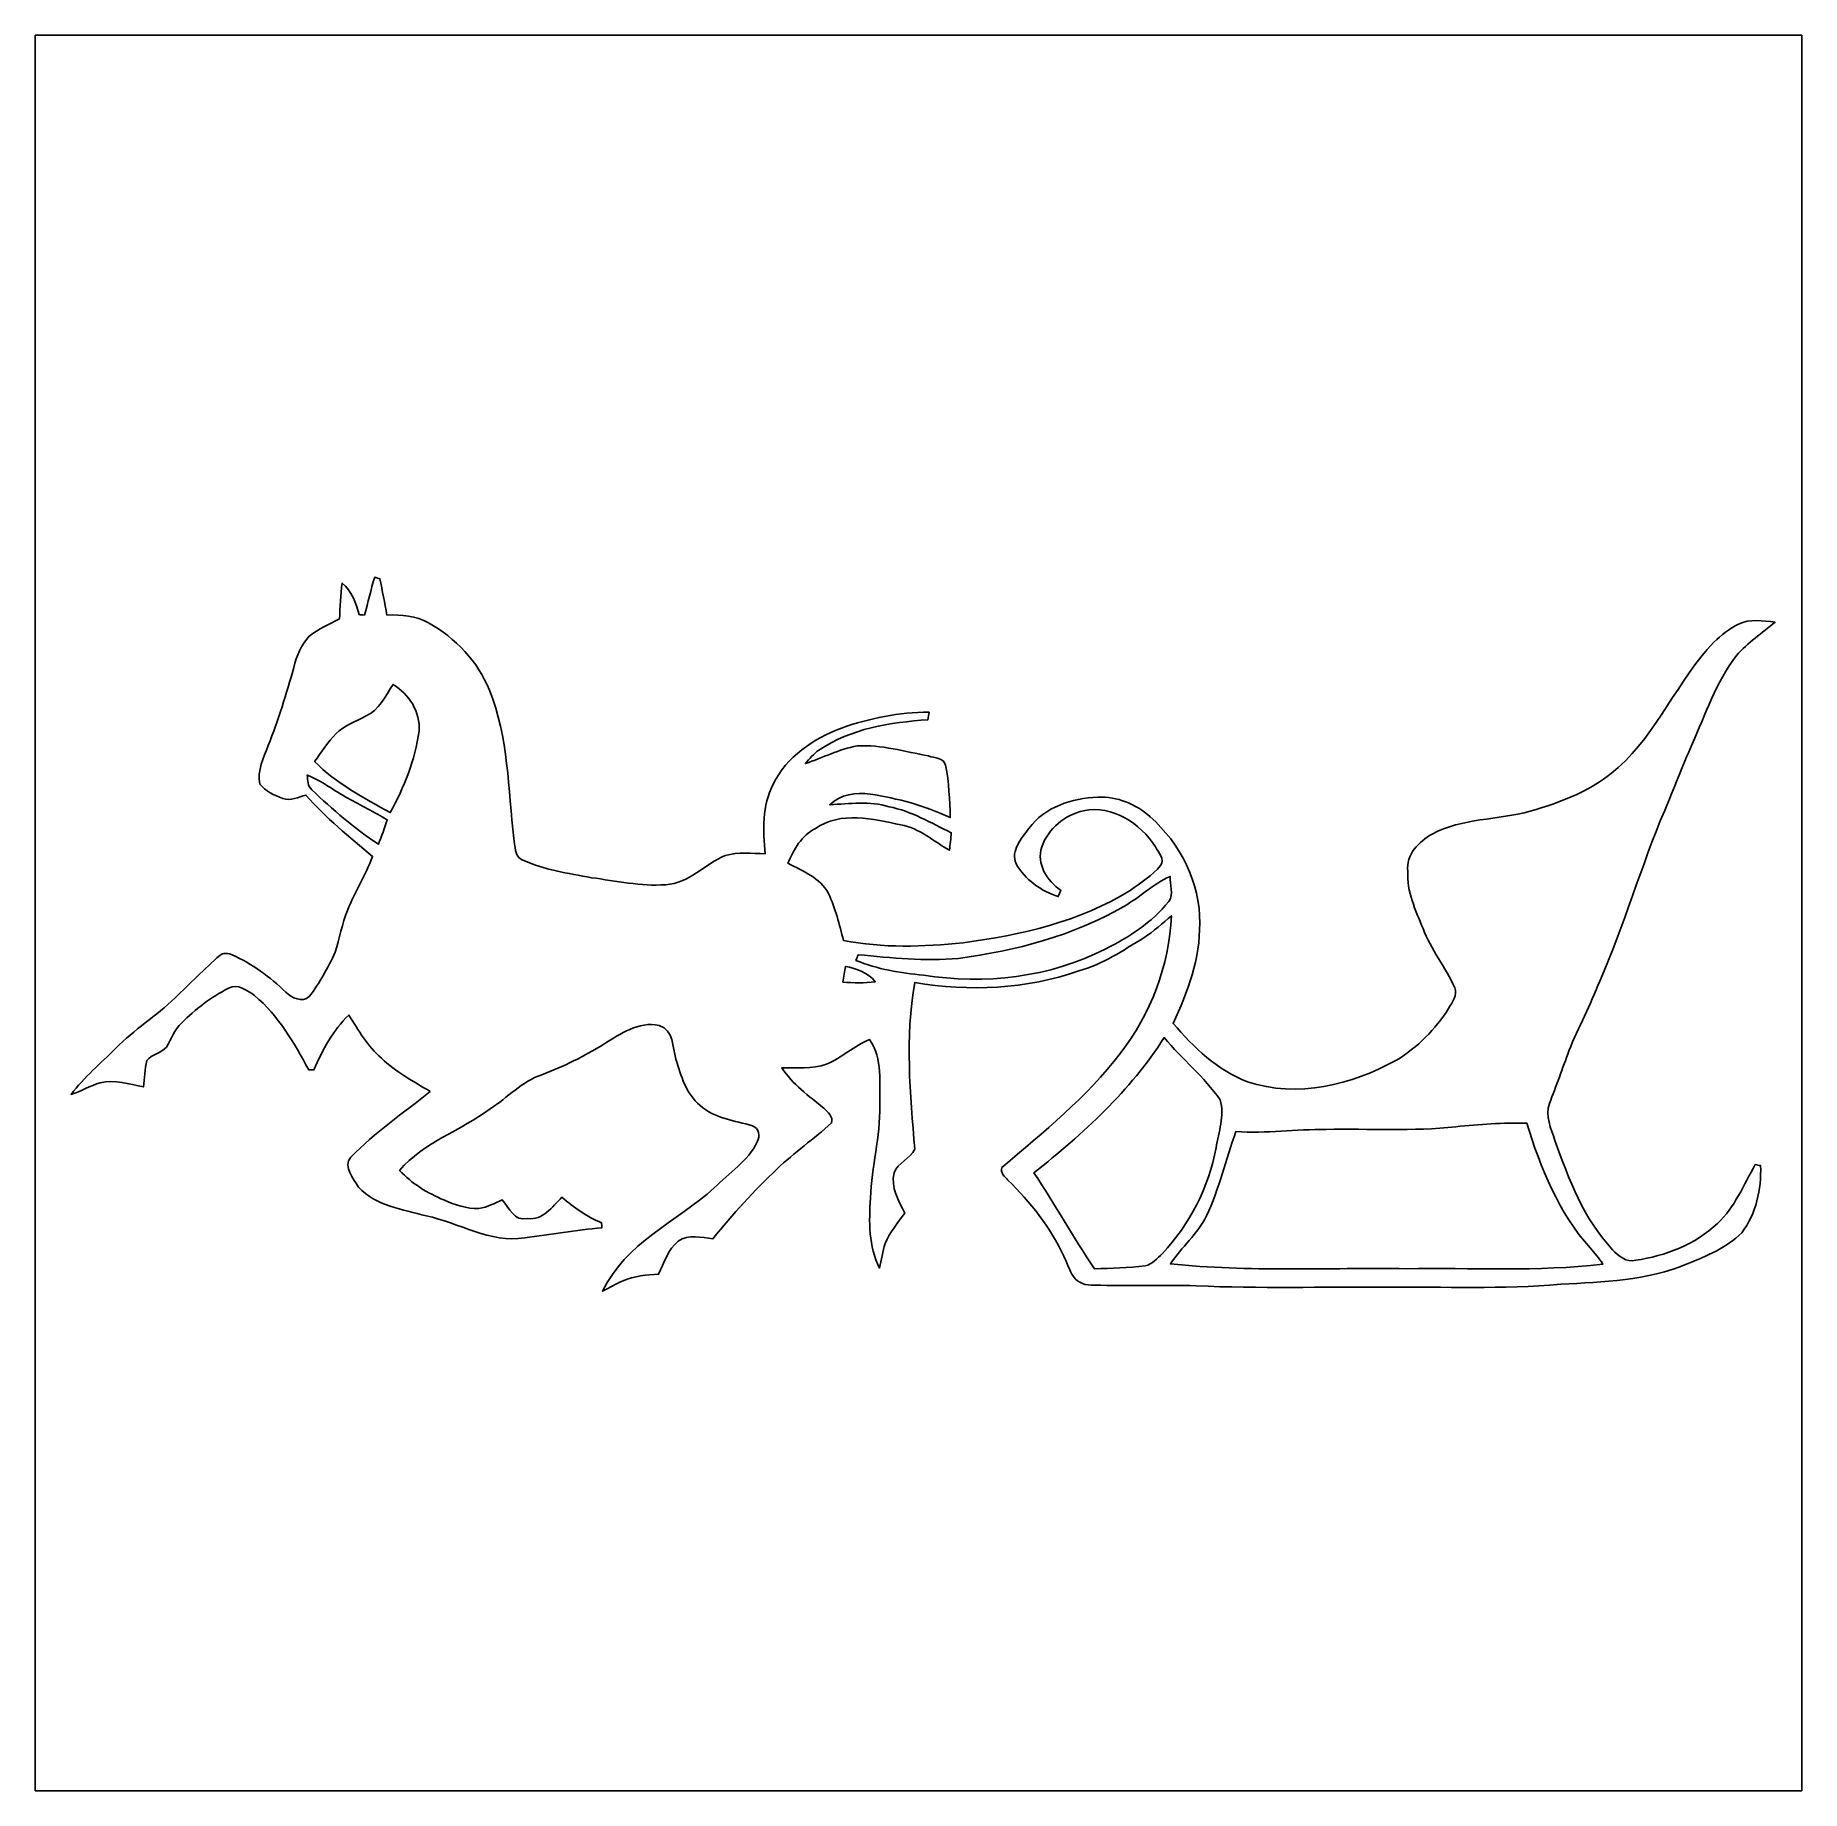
# Model space of a CAD drawing. Header units: centimetres. Extents: x -16.8 to 16.8, y -16.7 to 16.7.
import ezdxf

# ---------------------------------------------------------------- set-up
doc = ezdxf.new("R2010")
doc.units = ezdxf.units.CM
doc.header["$MEASUREMENT"] = 0
doc.layers.add('Layer 1', color=7, linetype='Continuous')

msp = doc.modelspace()

# ---------------------------------------------------------------- linework, layer by layer
at = {"layer": 'Layer 1', "color": 7}
for points, knots in [([(-16.77458, 16.66875), (-16.77458, 16.66875), (16.77458, 16.66875), (16.77458, 16.66875), (16.77458, 16.66875), (16.77458, 16.66875), (16.77458, -16.66875), (16.77458, -16.66875), (16.77458, -16.66875), (16.77458, -16.66875), (-16.77458, -16.66875), (-16.77458, -16.66875), (-16.77458, -16.66875), (-16.77458, -16.66875), (-16.77458, 16.66875), (-16.77458, 16.66875), (-16.77458, 16.66875), (-16.77458, 16.66875), (-16.77458, 16.66875), (-16.77458, 16.66875)], [0, 0, 0, 0, 0.16666667, 0.16666667, 0.16666667, 0.16666667, 0.33333333, 0.33333333, 0.33333333, 0.33333333, 0.5, 0.5, 0.5, 0.5, 0.66666667, 0.66666667, 0.66666667, 0.66666667, 1, 1, 1, 1]), ([(-10.32651, 6.37575), (-10.4073, 6.14116), (-10.44963, 5.89562), (-10.52371, 5.65856), (-10.52371, 5.65856), (-10.54911, 5.66103), (-10.60027, 5.66561), (-10.62602, 5.66773), (-10.62602, 5.66773), (-10.68987, 5.88469), (-10.76043, 6.11893), (-10.94599, 6.26498), (-10.94599, 6.26498), (-10.97915, 6.03991), (-10.98515, 5.81201), (-10.99785, 5.58483), (-10.99785, 5.58483), (-11.19223, 5.48217), (-11.39896, 5.39574), (-11.57041, 5.25498), (-11.57041, 5.25498), (-11.72139, 5.09094), (-11.81523, 4.88033), (-11.86498, 4.66443), (-11.86498, 4.66443), (-12.00503, 4.16313), (-12.15849, 3.66536), (-12.35181, 3.18206), (-12.35181, 3.18206), (-12.43542, 2.94887), (-12.56489, 2.70404), (-12.51021, 2.44863), (-12.51021, 2.44863), (-12.40402, 2.31704), (-12.23469, 2.23414), (-12.07558, 2.17593), (-12.07558, 2.17593), (-11.92636, 2.12125), (-11.77713, 2.20028), (-11.63461, 2.23802), (-11.63461, 2.23802), (-11.25926, 1.80269), (-10.80488, 1.4478), (-10.37026, 1.07456), (-10.37026, 1.07456), (-10.49867, 0.71967), (-10.70716, 0.40111), (-10.84509, 0.05045), (-10.84509, 0.05045), (-10.94916, -0.20638), (-10.99326, -0.48189), (-11.07828, -0.74471), (-11.07828, -0.74471), (-11.21692, -1.03928), (-11.37603, -1.3268), (-11.57146, -1.58821), (-11.57146, -1.58821), (-11.69952, -1.71309), (-11.90837, -1.60902), (-12.01596, -1.50354), (-12.01596, -1.50354), (-12.31971, -1.22026), (-12.65343, -0.96097), (-13.03655, -0.79446), (-13.03655, -0.79446), (-13.11063, -0.76835), (-13.21047, -0.74189), (-13.26974, -0.8061), (-13.26974, -0.8061), (-13.56431, -1.06327), (-13.83877, -1.34267), (-14.12099, -1.6129), (-14.12099, -1.6129), (-14.47412, -1.95756), (-14.89922, -2.21756), (-15.2467, -2.56857), (-15.2467, -2.56857), (-15.5321, -2.85785), (-15.85207, -3.11714), (-16.09619, -3.44417), (-16.09619, -3.44417), (-15.90569, -3.38631), (-15.73389, -3.28224), (-15.54445, -3.22333), (-15.54445, -3.22333), (-15.26822, -3.15419), (-14.9927, -3.25261), (-14.72248, -3.30412), (-14.72248, -3.30412), (-14.69849, -3.13796), (-14.69743, -2.96616), (-14.65404, -2.80423), (-14.65404, -2.80423), (-14.56796, -2.67723), (-14.38134, -2.66453), (-14.28433, -2.54882), (-14.28433, -2.54882), (-14.18766, -2.39642), (-14.13475, -2.21474), (-13.99752, -2.09021), (-13.99752, -2.09021), (-13.73329, -1.83021), (-13.43907, -1.59385), (-13.10534, -1.4291), (-13.10534, -1.4291), (-12.92825, -1.32962), (-12.75186, -1.47532), (-12.61039, -1.56774), (-12.61039, -1.56774), (-12.15602, -1.94381), (-11.86603, -2.46944), (-11.58064, -2.97568), (-11.58064, -2.97568), (-11.55665, -2.97709), (-11.50832, -2.97991), (-11.48398, -2.98133), (-11.48398, -2.98133), (-11.32417, -2.59891), (-11.11744, -2.23097), (-10.81969, -1.93746), (-10.81969, -1.93746), (-10.6366, -2.22673), (-10.46374, -2.53048), (-10.20198, -2.75837), (-10.20198, -2.75837), (-9.92999, -3.01907), (-9.59414, -3.19476), (-9.27523, -3.38984), (-9.27523, -3.38984), (-9.78041, -3.80083), (-10.33074, -4.16137), (-10.77948, -4.63797), (-10.77948, -4.63797), (-10.94246, -4.81859), (-10.72233, -5.05037), (-10.63872, -5.207), (-10.63872, -5.207), (-10.30746, -5.56613), (-9.79699, -5.62963), (-9.35073, -5.75204), (-9.35073, -5.75204), (-8.72384, -5.88222), (-8.14105, -6.27486), (-7.47748, -6.16973), (-7.47748, -6.16973), (-6.98923, -6.10976), (-6.50487, -6.02086), (-6.01451, -5.97747), (-6.01451, -5.97747), (-6.01592, -5.95383), (-6.01945, -5.90726), (-6.02086, -5.88398), (-6.02086, -5.88398), (-6.29885, -5.76933), (-6.54403, -5.59294), (-6.77228, -5.39997), (-6.77228, -5.39997), (-6.95819, -5.57812), (-7.13105, -5.842), (-7.42633, -5.80249), (-7.42633, -5.80249), (-7.67715, -5.86105), (-7.77346, -5.59752), (-7.90469, -5.44795), (-7.90469, -5.44795), (-8.04898, -5.51074), (-8.19079, -5.59047), (-8.34884, -5.61164), (-8.34884, -5.61164), (-8.58273, -5.62575), (-8.80322, -5.53826), (-9.01453, -5.45042), (-9.01453, -5.45042), (-9.32921, -5.3213), (-9.62201, -5.1368), (-9.85626, -4.88809), (-9.85626, -4.88809), (-9.39483, -4.35222), (-8.69209, -4.13138), (-8.1347, -3.71757), (-8.1347, -3.71757), (-7.8038, -3.50943), (-7.53498, -3.19617), (-7.15539, -3.07269), (-7.15539, -3.07269), (-6.74441, -2.91818), (-6.35, -2.72203), (-5.97782, -2.4892), (-5.97782, -2.4892), (-5.6575, -2.29835), (-5.32518, -2.05281), (-4.92548, -2.13395), (-4.92548, -2.13395), (-4.6415, -2.23379), (-4.67819, -2.54141), (-4.60869, -2.77319), (-4.60869, -2.77319), (-4.51097, -3.09069), (-4.41607, -3.43288), (-4.14726, -3.65337), (-4.14726, -3.65337), (-3.87668, -3.90701), (-3.49074, -3.93982), (-3.15172, -4.04248), (-3.15172, -4.04248), (-3.03283, -4.0894), (-2.99967, -4.23933), (-3.06141, -4.34516), (-3.06141, -4.34516), (-3.24062, -4.7117), (-3.6001, -4.93889), (-3.87985, -5.22252), (-3.87985, -5.22252), (-4.59564, -5.85435), (-5.57354, -6.27556), (-5.99899, -7.18361), (-5.99899, -7.18361), (-5.86881, -7.11976), (-5.74428, -7.04462), (-5.61199, -6.985), (-5.61199, -6.985), (-5.40068, -6.8894), (-5.16467, -6.87529), (-4.93571, -6.86117), (-4.93571, -6.86117), (-4.83023, -6.64563), (-4.75862, -6.38598), (-4.56283, -6.23217), (-4.56283, -6.23217), (-4.36845, -6.09212), (-4.1208, -6.16409), (-3.90454, -6.18772), (-3.90454, -6.18772), (-3.52884, -5.71959), (-3.12561, -5.27297), (-2.68781, -4.86198), (-2.68781, -4.86198), (-2.35797, -4.55154), (-1.98684, -4.28943), (-1.65029, -3.98639), (-1.65029, -3.98639), (-1.61713, -3.86891), (-1.72191, -3.77578), (-1.79987, -3.70523), (-1.79987, -3.70523), (-2.08774, -3.47521), (-2.3876, -3.25049), (-2.59891, -2.94322), (-2.59891, -2.94322), (-2.31493, -2.93229), (-2.02142, -2.96228), (-1.7466, -2.87408), (-1.7466, -2.87408), (-1.46085, -2.74285), (-1.22096, -2.52942), (-0.9331, -2.40136), (-0.9331, -2.40136), (-0.67204, -2.77213), (-0.74965, -3.23356), (-0.73484, -3.65584), (-0.73484, -3.65584), (-0.72108, -4.24815), (-0.89323, -4.82318), (-0.91158, -5.41338), (-0.91158, -5.41338), (-0.94262, -5.85999), (-0.94827, -6.33201), (-0.74366, -6.74264), (-0.74366, -6.74264), (-0.69921, -6.58883), (-0.68439, -6.42761), (-0.63218, -6.27627), (-0.63218, -6.27627), (-0.54363, -6.06249), (-0.39582, -5.88257), (-0.26, -5.69807), (-0.26, -5.69807), (-0.38276, -5.46276), (-0.52952, -5.21441), (-0.46249, -4.93571), (-0.46249, -4.93571), (-0.39158, -4.74028), (-0.1651, -4.66478), (-0.06879, -4.48733), (-0.06879, -4.48733), (-0.16087, -3.43676), (-0.25647, -2.36749), (-0.07197, -1.32045), (-0.07197, -1.32045), (0.9652, -1.49613), (2.04717, -1.44886), (3.04447, -1.0982), (3.04447, -1.0982), (3.49885, -0.97931), (3.88585, -0.70873), (4.28202, -0.46955), (4.28202, -0.46955), (4.47357, -0.35278), (4.63021, -0.18979), (4.80519, -0.0508), (4.80519, -0.0508), (4.75862, -0.99624), (4.41325, -1.92017), (3.83152, -2.66629), (3.83152, -2.66629), (3.19828, -3.50238), (2.37278, -4.15607), (1.58327, -4.83447), (1.58327, -4.83447), (1.53952, -4.93324), (1.645, -5.00768), (1.69862, -5.07365), (1.69862, -5.07365), (2.1269, -5.49204), (2.50437, -5.96971), (2.75837, -6.51475), (2.75837, -6.51475), (2.82011, -6.64316), (2.86314, -6.78286), (2.94252, -6.90245), (2.94252, -6.90245), (3.02577, -7.0291), (3.18805, -7.07708), (3.33375, -7.06684), (3.33375, -7.06684), (3.98004, -7.0926), (4.62774, -7.05697), (5.27438, -7.0806), (5.27438, -7.0806), (6.47277, -7.13493), (7.67292, -7.09789), (8.87236, -7.10847), (8.87236, -7.10847), (9.98149, -7.09648), (11.09345, -7.14798), (12.19976, -7.05062), (12.19976, -7.05062), (13.00797, -7.00828), (13.84229, -6.97936), (14.60112, -6.66574), (14.60112, -6.66574), (14.9666, -6.51228), (15.34971, -6.36058), (15.63582, -6.07589), (15.63582, -6.07589), (15.91098, -5.715), (16.01117, -5.24439), (15.99459, -4.79707), (15.99459, -4.79707), (15.96884, -4.79213), (15.91733, -4.7819), (15.89158, -4.77696), (15.89158, -4.77696), (15.67568, -5.1629), (15.50352, -5.58694), (15.17544, -5.89633), (15.17544, -5.89633), (14.75458, -6.29638), (14.18907, -6.51157), (13.62216, -6.59624), (13.62216, -6.59624), (13.43977, -6.64281), (13.29761, -6.51334), (13.18331, -6.39551), (13.18331, -6.39551), (12.63403, -5.81519), (12.35357, -5.05636), (12.08687, -4.31941), (12.08687, -4.31941), (12.01843, -4.09575), (11.89214, -3.85798), (11.98633, -3.6195), (11.98633, -3.6195), (12.10733, -3.28471), (12.23786, -2.9531), (12.35181, -2.61549), (12.35181, -2.61549), (12.54054, -2.17241), (12.75927, -1.74237), (12.93777, -1.29469), (12.93777, -1.29469), (13.40379, -0.23495), (13.72306, 0.88159), (14.17249, 1.94804), (14.17249, 1.94804), (14.34606, 2.36361), (14.50728, 2.78448), (14.69037, 3.19617), (14.69037, 3.19617), (14.94543, 3.77261), (15.14722, 4.38432), (15.53739, 4.88809), (15.53739, 4.88809), (15.74482, 5.13786), (16.02211, 5.3153), (16.26976, 5.52132), (16.26976, 5.52132), (16.04081, 5.55449), (15.78998, 5.58729), (15.57443, 5.48746), (15.57443, 5.48746), (15.40439, 5.39327), (15.24282, 5.28179), (15.10877, 5.14068), (15.10877, 5.14068), (14.41097, 4.41925), (14.04549, 3.43253), (13.28949, 2.76154), (13.28949, 2.76154), (12.81924, 2.33856), (12.21846, 2.10361), (11.61838, 1.93428), (11.61838, 1.93428), (11.00279, 1.75966), (10.32898, 1.80693), (9.75325, 1.49966), (9.75325, 1.49966), (9.50489, 1.35608), (9.2516, 1.10878), (9.29358, 0.79375), (9.29358, 0.79375), (9.27206, 0.40816), (9.43998, 0.05292), (9.58321, -0.29422), (9.58321, -0.29422), (9.73173, -0.69603), (10.01042, -1.03082), (10.18611, -1.41958), (10.18611, -1.41958), (10.24643, -1.56104), (10.12896, -1.69686), (10.06969, -1.81504), (10.06969, -1.81504), (9.81675, -2.20698), (9.47843, -2.5527), (9.07803, -2.79435), (9.07803, -2.79435), (8.23031, -3.26743), (7.19596, -3.51649), (6.24875, -3.20569), (6.24875, -3.20569), (5.67725, -2.98909), (5.22534, -2.55411), (4.83623, -2.0955), (4.83623, -2.0955), (5.11775, -1.50001), (5.34811, -0.86043), (5.34176, -0.19368), (5.34176, -0.19368), (5.3527, 0.57644), (4.97099, 1.32151), (4.40055, 1.82563), (4.40055, 1.82563), (4.13103, 2.06728), (3.77155, 2.21897), (3.40607, 2.19816), (3.40607, 2.19816), (2.91641, 2.18687), (2.4003, 2.01154), (2.09691, 1.60726), (2.09691, 1.60726), (1.96215, 1.41781), (1.74413, 1.18816), (1.85314, 0.93557), (1.85314, 0.93557), (2.02318, 0.62971), (2.32728, 0.41945), (2.65501, 0.3108), (2.65501, 0.3108), (2.67088, 0.35207), (2.68676, 0.39335), (2.70298, 0.43427), (2.70298, 0.43427), (2.43769, 0.60713), (2.23732, 0.93274), (2.34103, 1.25659), (2.34103, 1.25659), (2.46239, 1.60091), (2.77989, 1.86408), (3.13443, 1.94204), (3.13443, 1.94204), (3.68688, 2.05281), (4.21605, 1.70674), (4.50039, 1.25413), (4.50039, 1.25413), (4.54942, 1.15676), (4.69441, 1.01882), (4.59952, 0.90382), (4.59952, 0.90382), (4.44253, 0.70626), (4.21852, 0.57432), (4.01779, 0.42686), (4.01779, 0.42686), (3.06493, -0.16651), (1.94486, -0.41663), (0.84561, -0.56586), (0.84561, -0.56586), (0.09208, -0.64417), (-0.67839, -0.66816), (-1.42452, -0.52105), (-1.42452, -0.52105), (-1.50319, -0.21908), (-1.57621, 0.08819), (-1.71168, 0.37042), (-1.71168, 0.37042), (-1.86373, 0.67028), (-2.19851, 0.79375), (-2.47897, 0.94509), (-2.47897, 0.94509), (-2.37314, 1.21038), (-2.21897, 1.46826), (-1.95756, 1.60479), (-1.95756, 1.60479), (-1.4792, 1.93851), (-0.85901, 1.78788), (-0.33514, 1.67323), (-0.33514, 1.67323), (0.01693, 1.6129), (0.28469, 1.36102), (0.58737, 1.19204), (0.58737, 1.19204), (0.6029, 1.30175), (0.61207, 1.41393), (0.62336, 1.52329), (0.62336, 1.52329), (0.23918, 1.70956), (-0.13547, 1.93499), (-0.55915, 2.0193), (-0.55915, 2.0193), (-0.92569, 2.13043), (-1.31022, 2.07045), (-1.68557, 2.0574), (-1.68557, 2.0574), (-1.47955, 2.24755), (-1.1871, 2.30152), (-0.91581, 2.25566), (-0.91581, 2.25566), (-0.39158, 2.18264), (0.12241, 2.03341), (0.60396, 1.81328), (0.60396, 1.81328), (0.58879, 2.14524), (0.58279, 2.48073), (0.51223, 2.80635), (0.51223, 2.80635), (0.48401, 2.95063), (0.30092, 2.94181), (0.19191, 2.98203), (0.19191, 2.98203), (-0.25682, 3.06493), (-0.70591, 3.20005), (-1.16628, 3.17324), (-1.16628, 3.17324), (-1.50813, 3.11185), (-1.81928, 2.94887), (-2.14665, 2.8388), (-2.14665, 2.8388), (-2.07186, 2.93229), (-1.99355, 3.02577), (-1.89089, 3.08998), (-1.89089, 3.08998), (-1.28658, 3.50661), (-0.53658, 3.61844), (0.17886, 3.67065), (0.17886, 3.67065), (0.18591, 3.71863), (0.19297, 3.76626), (0.20038, 3.81353), (0.20038, 3.81353), (-0.36724, 3.82129), (-0.93063, 3.69676), (-1.46473, 3.5119), (-1.46473, 3.5119), (-1.99461, 3.30694), (-2.5079, 2.97109), (-2.7619, 2.4444), (-2.7619, 2.4444), (-2.97356, 2.03729), (-2.9524, 1.56563), (-2.91253, 1.12289), (-2.91253, 1.12289), (-3.16442, 1.13136), (-3.42477, 1.16522), (-3.66995, 1.09008), (-3.66995, 1.09008), (-4.05977, 0.93063), (-4.35892, 0.56233), (-4.80201, 0.53657), (-4.80201, 0.53657), (-5.27614, 0.50341), (-5.74463, 0.61031), (-6.21277, 0.67028), (-6.21277, 0.67028), (-6.65551, 0.75953), (-7.11729, 0.81386), (-7.52863, 1.01247), (-7.52863, 1.01247), (-7.68526, 1.0728), (-7.6521, 1.28658), (-7.68914, 1.41358), (-7.68914, 1.41358), (-7.79357, 2.3562), (-7.78757, 3.33728), (-8.14987, 4.22981), (-8.14987, 4.22981), (-8.36366, 4.77873), (-8.79793, 5.22358), (-9.30557, 5.51215), (-9.30557, 5.51215), (-9.54617, 5.64727), (-9.82557, 5.66526), (-10.09509, 5.65961), (-10.09509, 5.65961), (-10.13778, 5.88927), (-10.18434, 6.11823), (-10.23056, 6.34718), (-10.23056, 6.34718), (-10.25454, 6.35423), (-10.30252, 6.3687), (-10.32651, 6.37575)], [0, 0, 0, 0, 0.00641026, 0.00641026, 0.00641026, 0.00641026, 0.01282051, 0.01282051, 0.01282051, 0.01282051, 0.01923077, 0.01923077, 0.01923077, 0.01923077, 0.02564103, 0.02564103, 0.02564103, 0.02564103, 0.03205128, 0.03205128, 0.03205128, 0.03205128, 0.03846154, 0.03846154, 0.03846154, 0.03846154, 0.04487179, 0.04487179, 0.04487179, 0.04487179, 0.05128205, 0.05128205, 0.05128205, 0.05128205, 0.05769231, 0.05769231, 0.05769231, 0.05769231, 0.06410256, 0.06410256, 0.06410256, 0.06410256, 0.07051282, 0.07051282, 0.07051282, 0.07051282, 0.07692308, 0.07692308, 0.07692308, 0.07692308, 0.08333333, 0.08333333, 0.08333333, 0.08333333, 0.08974359, 0.08974359, 0.08974359, 0.08974359, 0.09615385, 0.09615385, 0.09615385, 0.09615385, 0.1025641, 0.1025641, 0.1025641, 0.1025641, 0.10897436, 0.10897436, 0.10897436, 0.10897436, 0.11538462, 0.11538462, 0.11538462, 0.11538462, 0.12179487, 0.12179487, 0.12179487, 0.12179487, 0.12820513, 0.12820513, 0.12820513, 0.12820513, 0.13461538, 0.13461538, 0.13461538, 0.13461538, 0.14102564, 0.14102564, 0.14102564, 0.14102564, 0.1474359, 0.1474359, 0.1474359, 0.1474359, 0.15384615, 0.15384615, 0.15384615, 0.15384615, 0.16025641, 0.16025641, 0.16025641, 0.16025641, 0.16666667, 0.16666667, 0.16666667, 0.16666667, 0.17307692, 0.17307692, 0.17307692, 0.17307692, 0.17948718, 0.17948718, 0.17948718, 0.17948718, 0.18589744, 0.18589744, 0.18589744, 0.18589744, 0.19230769, 0.19230769, 0.19230769, 0.19230769, 0.19871795, 0.19871795, 0.19871795, 0.19871795, 0.20512821, 0.20512821, 0.20512821, 0.20512821, 0.21153846, 0.21153846, 0.21153846, 0.21153846, 0.21794872, 0.21794872, 0.21794872, 0.21794872, 0.22435897, 0.22435897, 0.22435897, 0.22435897, 0.23076923, 0.23076923, 0.23076923, 0.23076923, 0.23717949, 0.23717949, 0.23717949, 0.23717949, 0.24358974, 0.24358974, 0.24358974, 0.24358974, 0.25, 0.25, 0.25, 0.25, 0.25641026, 0.25641026, 0.25641026, 0.25641026, 0.26282051, 0.26282051, 0.26282051, 0.26282051, 0.26923077, 0.26923077, 0.26923077, 0.26923077, 0.27564103, 0.27564103, 0.27564103, 0.27564103, 0.28205128, 0.28205128, 0.28205128, 0.28205128, 0.28846154, 0.28846154, 0.28846154, 0.28846154, 0.29487179, 0.29487179, 0.29487179, 0.29487179, 0.30128205, 0.30128205, 0.30128205, 0.30128205, 0.30769231, 0.30769231, 0.30769231, 0.30769231, 0.31410256, 0.31410256, 0.31410256, 0.31410256, 0.32051282, 0.32051282, 0.32051282, 0.32051282, 0.32692308, 0.32692308, 0.32692308, 0.32692308, 0.33333333, 0.33333333, 0.33333333, 0.33333333, 0.33974359, 0.33974359, 0.33974359, 0.33974359, 0.34615385, 0.34615385, 0.34615385, 0.34615385, 0.3525641, 0.3525641, 0.3525641, 0.3525641, 0.35897436, 0.35897436, 0.35897436, 0.35897436, 0.36538462, 0.36538462, 0.36538462, 0.36538462, 0.37179487, 0.37179487, 0.37179487, 0.37179487, 0.37820513, 0.37820513, 0.37820513, 0.37820513, 0.38461538, 0.38461538, 0.38461538, 0.38461538, 0.39102564, 0.39102564, 0.39102564, 0.39102564, 0.3974359, 0.3974359, 0.3974359, 0.3974359, 0.40384615, 0.40384615, 0.40384615, 0.40384615, 0.41025641, 0.41025641, 0.41025641, 0.41025641, 0.41666667, 0.41666667, 0.41666667, 0.41666667, 0.42307692, 0.42307692, 0.42307692, 0.42307692, 0.42948718, 0.42948718, 0.42948718, 0.42948718, 0.43589744, 0.43589744, 0.43589744, 0.43589744, 0.44230769, 0.44230769, 0.44230769, 0.44230769, 0.44871795, 0.44871795, 0.44871795, 0.44871795, 0.45512821, 0.45512821, 0.45512821, 0.45512821, 0.46153846, 0.46153846, 0.46153846, 0.46153846, 0.46794872, 0.46794872, 0.46794872, 0.46794872, 0.47435897, 0.47435897, 0.47435897, 0.47435897, 0.48076923, 0.48076923, 0.48076923, 0.48076923, 0.48717949, 0.48717949, 0.48717949, 0.48717949, 0.49358974, 0.49358974, 0.49358974, 0.49358974, 0.5, 0.5, 0.5, 0.5, 0.50641026, 0.50641026, 0.50641026, 0.50641026, 0.51282051, 0.51282051, 0.51282051, 0.51282051, 0.51923077, 0.51923077, 0.51923077, 0.51923077, 0.52564103, 0.52564103, 0.52564103, 0.52564103, 0.53205128, 0.53205128, 0.53205128, 0.53205128, 0.53846154, 0.53846154, 0.53846154, 0.53846154, 0.54487179, 0.54487179, 0.54487179, 0.54487179, 0.55128205, 0.55128205, 0.55128205, 0.55128205, 0.55769231, 0.55769231, 0.55769231, 0.55769231, 0.56410256, 0.56410256, 0.56410256, 0.56410256, 0.57051282, 0.57051282, 0.57051282, 0.57051282, 0.57692308, 0.57692308, 0.57692308, 0.57692308, 0.58333333, 0.58333333, 0.58333333, 0.58333333, 0.58974359, 0.58974359, 0.58974359, 0.58974359, 0.59615385, 0.59615385, 0.59615385, 0.59615385, 0.6025641, 0.6025641, 0.6025641, 0.6025641, 0.60897436, 0.60897436, 0.60897436, 0.60897436, 0.61538462, 0.61538462, 0.61538462, 0.61538462, 0.62179487, 0.62179487, 0.62179487, 0.62179487, 0.62820513, 0.62820513, 0.62820513, 0.62820513, 0.63461538, 0.63461538, 0.63461538, 0.63461538, 0.64102564, 0.64102564, 0.64102564, 0.64102564, 0.6474359, 0.6474359, 0.6474359, 0.6474359, 0.65384615, 0.65384615, 0.65384615, 0.65384615, 0.66025641, 0.66025641, 0.66025641, 0.66025641, 0.66666667, 0.66666667, 0.66666667, 0.66666667, 0.67307692, 0.67307692, 0.67307692, 0.67307692, 0.67948718, 0.67948718, 0.67948718, 0.67948718, 0.68589744, 0.68589744, 0.68589744, 0.68589744, 0.69230769, 0.69230769, 0.69230769, 0.69230769, 0.69871795, 0.69871795, 0.69871795, 0.69871795, 0.70512821, 0.70512821, 0.70512821, 0.70512821, 0.71153846, 0.71153846, 0.71153846, 0.71153846, 0.71794872, 0.71794872, 0.71794872, 0.71794872, 0.72435897, 0.72435897, 0.72435897, 0.72435897, 0.73076923, 0.73076923, 0.73076923, 0.73076923, 0.73717949, 0.73717949, 0.73717949, 0.73717949, 0.74358974, 0.74358974, 0.74358974, 0.74358974, 0.75, 0.75, 0.75, 0.75, 0.75641026, 0.75641026, 0.75641026, 0.75641026, 0.76282051, 0.76282051, 0.76282051, 0.76282051, 0.76923077, 0.76923077, 0.76923077, 0.76923077, 0.77564103, 0.77564103, 0.77564103, 0.77564103, 0.78205128, 0.78205128, 0.78205128, 0.78205128, 0.78846154, 0.78846154, 0.78846154, 0.78846154, 0.79487179, 0.79487179, 0.79487179, 0.79487179, 0.80128205, 0.80128205, 0.80128205, 0.80128205, 0.80769231, 0.80769231, 0.80769231, 0.80769231, 0.81410256, 0.81410256, 0.81410256, 0.81410256, 0.82051282, 0.82051282, 0.82051282, 0.82051282, 0.82692308, 0.82692308, 0.82692308, 0.82692308, 0.83333333, 0.83333333, 0.83333333, 0.83333333, 0.83974359, 0.83974359, 0.83974359, 0.83974359, 0.84615385, 0.84615385, 0.84615385, 0.84615385, 0.8525641, 0.8525641, 0.8525641, 0.8525641, 0.85897436, 0.85897436, 0.85897436, 0.85897436, 0.86538462, 0.86538462, 0.86538462, 0.86538462, 0.87179487, 0.87179487, 0.87179487, 0.87179487, 0.87820513, 0.87820513, 0.87820513, 0.87820513, 0.88461538, 0.88461538, 0.88461538, 0.88461538, 0.89102564, 0.89102564, 0.89102564, 0.89102564, 0.8974359, 0.8974359, 0.8974359, 0.8974359, 0.90384615, 0.90384615, 0.90384615, 0.90384615, 0.91025641, 0.91025641, 0.91025641, 0.91025641, 0.91666667, 0.91666667, 0.91666667, 0.91666667, 0.92307692, 0.92307692, 0.92307692, 0.92307692, 0.92948718, 0.92948718, 0.92948718, 0.92948718, 0.93589744, 0.93589744, 0.93589744, 0.93589744, 0.94230769, 0.94230769, 0.94230769, 0.94230769, 0.94871795, 0.94871795, 0.94871795, 0.94871795, 0.95512821, 0.95512821, 0.95512821, 0.95512821, 0.96153846, 0.96153846, 0.96153846, 0.96153846, 0.96794872, 0.96794872, 0.96794872, 0.96794872, 0.97435897, 0.97435897, 0.97435897, 0.97435897, 0.98076923, 0.98076923, 0.98076923, 0.98076923, 0.98717949, 0.98717949, 0.98717949, 0.98717949, 1, 1, 1, 1]), ([(-9.97938, 4.33987), (-9.67352, 4.15255), (-9.45833, 3.81847), (-9.48408, 3.45158), (-9.48408, 3.45158), (-9.56381, 2.90759), (-9.76877, 2.38654), (-10.033, 1.90641), (-10.033, 1.90641), (-10.53641, 2.18969), (-11.06099, 2.45992), (-11.47092, 2.87479), (-11.47092, 2.87479), (-11.34181, 3.05753), (-11.21974, 3.24767), (-11.06205, 3.40713), (-11.06205, 3.40713), (-10.90789, 3.56588), (-10.69058, 3.63255), (-10.50219, 3.73768), (-10.50219, 3.73768), (-10.24114, 3.84739), (-10.13178, 4.12256), (-9.97938, 4.33987)], [0, 0, 0, 0, 0.14285714, 0.14285714, 0.14285714, 0.14285714, 0.28571429, 0.28571429, 0.28571429, 0.28571429, 0.42857143, 0.42857143, 0.42857143, 0.42857143, 0.57142857, 0.57142857, 0.57142857, 0.57142857, 0.71428571, 0.71428571, 0.71428571, 0.71428571, 1, 1, 1, 1]), ([(-11.61062, 2.61796), (-11.33369, 2.50966), (-11.09804, 2.32269), (-10.83874, 2.18087), (-10.83874, 2.18087), (-10.58863, 2.04576), (-10.33886, 1.90994), (-10.09086, 1.77165), (-10.09086, 1.77165), (-10.13848, 1.61361), (-10.19881, 1.4605), (-10.25701, 1.30598), (-10.25701, 1.30598), (-10.71668, 1.60338), (-11.12696, 1.96744), (-11.52454, 2.34174), (-11.52454, 2.34174), (-11.60357, 2.41124), (-11.60321, 2.52201), (-11.61062, 2.61796)], [0, 0, 0, 0, 0.16666667, 0.16666667, 0.16666667, 0.16666667, 0.33333333, 0.33333333, 0.33333333, 0.33333333, 0.5, 0.5, 0.5, 0.5, 0.66666667, 0.66666667, 0.66666667, 0.66666667, 1, 1, 1, 1]), ([(3.89784, 0.12383), (4.2037, 0.29598), (4.45735, 0.55104), (4.77908, 0.69603), (4.77908, 0.69603), (4.7685, 0.54716), (4.85669, 0.35736), (4.75474, 0.22013), (4.75474, 0.22013), (4.43759, -0.17992), (3.99591, -0.45861), (3.54542, -0.68792), (3.54542, -0.68792), (2.48744, -1.22202), (1.2573, -1.36701), (0.09243, -1.17934), (0.09243, -1.17934), (-0.34537, -1.14441), (-0.78211, -1.06609), (-1.18992, -0.89958), (-1.18992, -0.89958), (-1.1751, -0.8636), (-1.15993, -0.82797), (-1.14441, -0.79269), (-1.14441, -0.79269), (-0.51329, -0.85161), (0.12347, -0.91899), (0.75706, -0.86325), (0.75706, -0.86325), (1.84891, -0.71861), (2.93864, -0.43074), (3.89784, 0.12383)], [0, 0, 0, 0, 0.11111111, 0.11111111, 0.11111111, 0.11111111, 0.22222222, 0.22222222, 0.22222222, 0.22222222, 0.33333333, 0.33333333, 0.33333333, 0.33333333, 0.44444444, 0.44444444, 0.44444444, 0.44444444, 0.55555556, 0.55555556, 0.55555556, 0.55555556, 0.66666667, 0.66666667, 0.66666667, 0.66666667, 0.77777778, 0.77777778, 0.77777778, 0.77777778, 1, 1, 1, 1]), ([(-1.38853, -1.01494), (-1.17722, -1.0541), (-0.96132, -1.1363), (-0.82056, -1.30669), (-0.82056, -1.30669), (-1.02517, -1.33103), (-1.23225, -1.33315), (-1.43651, -1.31057), (-1.43651, -1.31057), (-1.42099, -1.21179), (-1.40511, -1.11301), (-1.38853, -1.01494)], [0, 0, 0, 0, 0.25, 0.25, 0.25, 0.25, 0.5, 0.5, 0.5, 0.5, 1, 1, 1, 1]), ([(2.19146, -4.93219), (3.12773, -4.19664), (4.02096, -3.37714), (4.6669, -2.36749), (4.6669, -2.36749), (5.00415, -2.77601), (5.43207, -3.10691), (5.72735, -3.55), (5.72735, -3.55), (5.82048, -3.85022), (5.69912, -4.15996), (5.65256, -4.45735), (5.65256, -4.45735), (5.51145, -5.20594), (5.15514, -5.91326), (4.63162, -6.46677), (4.63162, -6.46677), (4.53637, -6.55743), (4.44359, -6.67385), (4.30636, -6.69854), (4.30636, -6.69854), (3.98604, -6.73911), (3.66324, -6.74758), (3.34116, -6.75605), (3.34116, -6.75605), (2.93934, -6.1595), (2.58904, -5.5312), (2.19146, -4.93219)], [0, 0, 0, 0, 0.125, 0.125, 0.125, 0.125, 0.25, 0.25, 0.25, 0.25, 0.375, 0.375, 0.375, 0.375, 0.5, 0.5, 0.5, 0.5, 0.625, 0.625, 0.625, 0.625, 0.75, 0.75, 0.75, 0.75, 1, 1, 1, 1]), ([(10.20657, -4.06118), (10.65248, -4.00826), (11.10227, -3.98463), (11.55136, -3.98956), (11.55136, -3.98956), (11.81629, -4.83658), (12.15531, -5.69419), (12.75821, -6.36199), (12.75821, -6.36199), (12.84217, -6.46007), (12.92825, -6.55708), (12.9981, -6.66644), (12.9981, -6.66644), (11.75808, -6.82025), (10.50572, -6.73347), (9.26042, -6.75569), (9.26042, -6.75569), (7.76852, -6.73594), (6.27274, -6.81814), (4.78578, -6.66362), (4.78578, -6.66362), (4.99181, -6.34224), (5.30613, -6.09953), (5.47123, -5.74993), (5.47123, -5.74993), (5.71147, -5.23734), (5.84059, -4.68277), (6.02686, -4.15008), (6.02686, -4.15008), (6.59977, -4.19065), (7.17056, -4.10528), (7.74347, -4.10951), (7.74347, -4.10951), (8.56403, -4.0954), (9.38847, -4.14867), (10.20657, -4.06118)], [0, 0, 0, 0, 0.1, 0.1, 0.1, 0.1, 0.2, 0.2, 0.2, 0.2, 0.3, 0.3, 0.3, 0.3, 0.4, 0.4, 0.4, 0.4, 0.5, 0.5, 0.5, 0.5, 0.6, 0.6, 0.6, 0.6, 0.7, 0.7, 0.7, 0.7, 0.8, 0.8, 0.8, 0.8, 1, 1, 1, 1])]:
    msp.add_open_spline(points, degree=3, knots=knots, dxfattribs=at)
at = {"layer": 'Layer 1', "color": 250}
for points, knots in [([(-10.32651, 6.37575), (-10.30252, 6.3687), (-10.25454, 6.35423), (-10.23056, 6.34718), (-10.23056, 6.34718), (-10.18434, 6.11823), (-10.13778, 5.88927), (-10.09509, 5.65961), (-10.09509, 5.65961), (-9.82557, 5.66526), (-9.54617, 5.64727), (-9.30557, 5.51215), (-9.30557, 5.51215), (-8.79793, 5.22358), (-8.36366, 4.77873), (-8.14987, 4.22981), (-8.14987, 4.22981), (-7.78757, 3.33728), (-7.79357, 2.3562), (-7.68914, 1.41358), (-7.68914, 1.41358), (-7.6521, 1.28658), (-7.68526, 1.0728), (-7.52863, 1.01247), (-7.52863, 1.01247), (-7.11729, 0.81386), (-6.65551, 0.75953), (-6.21277, 0.67028), (-6.21277, 0.67028), (-5.74463, 0.61031), (-5.27614, 0.50341), (-4.80201, 0.53657), (-4.80201, 0.53657), (-4.35892, 0.56233), (-4.05977, 0.93063), (-3.66995, 1.09008), (-3.66995, 1.09008), (-3.42477, 1.16522), (-3.16442, 1.13136), (-2.91253, 1.12289), (-2.91253, 1.12289), (-2.9524, 1.56563), (-2.97356, 2.03729), (-2.7619, 2.4444), (-2.7619, 2.4444), (-2.5079, 2.97109), (-1.99461, 3.30694), (-1.46473, 3.5119), (-1.46473, 3.5119), (-0.93063, 3.69676), (-0.36724, 3.82129), (0.20038, 3.81353), (0.20038, 3.81353), (0.19297, 3.76626), (0.18591, 3.71863), (0.17886, 3.67065), (0.17886, 3.67065), (-0.53658, 3.61844), (-1.28658, 3.50661), (-1.89089, 3.08998), (-1.89089, 3.08998), (-1.99355, 3.02577), (-2.07186, 2.93229), (-2.14665, 2.8388), (-2.14665, 2.8388), (-1.81928, 2.94887), (-1.50813, 3.11185), (-1.16628, 3.17324), (-1.16628, 3.17324), (-0.70591, 3.20005), (-0.25682, 3.06493), (0.19191, 2.98203), (0.19191, 2.98203), (0.30092, 2.94181), (0.48401, 2.95063), (0.51223, 2.80635), (0.51223, 2.80635), (0.58279, 2.48073), (0.58879, 2.14524), (0.60396, 1.81328), (0.60396, 1.81328), (0.12241, 2.03341), (-0.39158, 2.18264), (-0.91581, 2.25566), (-0.91581, 2.25566), (-1.1871, 2.30152), (-1.47955, 2.24755), (-1.68557, 2.0574), (-1.68557, 2.0574), (-1.31022, 2.07045), (-0.92569, 2.13043), (-0.55915, 2.0193), (-0.55915, 2.0193), (-0.13547, 1.93499), (0.23918, 1.70956), (0.62336, 1.52329), (0.62336, 1.52329), (0.61207, 1.41393), (0.6029, 1.30175), (0.58737, 1.19204), (0.58737, 1.19204), (0.28469, 1.36102), (0.01693, 1.6129), (-0.33514, 1.67323), (-0.33514, 1.67323), (-0.85901, 1.78788), (-1.4792, 1.93851), (-1.95756, 1.60479), (-1.95756, 1.60479), (-2.21897, 1.46826), (-2.37314, 1.21038), (-2.47897, 0.94509), (-2.47897, 0.94509), (-2.19851, 0.79375), (-1.86373, 0.67028), (-1.71168, 0.37042), (-1.71168, 0.37042), (-1.57621, 0.08819), (-1.50319, -0.21908), (-1.42452, -0.52105), (-1.42452, -0.52105), (-0.67839, -0.66816), (0.09208, -0.64417), (0.84561, -0.56586), (0.84561, -0.56586), (1.94486, -0.41663), (3.06493, -0.16651), (4.01779, 0.42686), (4.01779, 0.42686), (4.21852, 0.57432), (4.44253, 0.70626), (4.59952, 0.90382), (4.59952, 0.90382), (4.69441, 1.01882), (4.54942, 1.15676), (4.50039, 1.25413), (4.50039, 1.25413), (4.21605, 1.70674), (3.68688, 2.05281), (3.13443, 1.94204), (3.13443, 1.94204), (2.77989, 1.86408), (2.46239, 1.60091), (2.34103, 1.25659), (2.34103, 1.25659), (2.23732, 0.93274), (2.43769, 0.60713), (2.70298, 0.43427), (2.70298, 0.43427), (2.68676, 0.39335), (2.67088, 0.35207), (2.65501, 0.3108), (2.65501, 0.3108), (2.32728, 0.41945), (2.02318, 0.62971), (1.85314, 0.93557), (1.85314, 0.93557), (1.74413, 1.18816), (1.96215, 1.41781), (2.09691, 1.60726), (2.09691, 1.60726), (2.4003, 2.01154), (2.91641, 2.18687), (3.40607, 2.19816), (3.40607, 2.19816), (3.77155, 2.21897), (4.13103, 2.06728), (4.40055, 1.82563), (4.40055, 1.82563), (4.97099, 1.32151), (5.3527, 0.57644), (5.34176, -0.19368), (5.34176, -0.19368), (5.34811, -0.86043), (5.11775, -1.50001), (4.83623, -2.0955), (4.83623, -2.0955), (5.22534, -2.55411), (5.67725, -2.98909), (6.24875, -3.20569), (6.24875, -3.20569), (7.19596, -3.51649), (8.23031, -3.26743), (9.07803, -2.79435), (9.07803, -2.79435), (9.47843, -2.5527), (9.81675, -2.20698), (10.06969, -1.81504), (10.06969, -1.81504), (10.12896, -1.69686), (10.24643, -1.56104), (10.18611, -1.41958), (10.18611, -1.41958), (10.01042, -1.03082), (9.73173, -0.69603), (9.58321, -0.29422), (9.58321, -0.29422), (9.43998, 0.05292), (9.27206, 0.40816), (9.29358, 0.79375), (9.29358, 0.79375), (9.2516, 1.10878), (9.50489, 1.35608), (9.75325, 1.49966), (9.75325, 1.49966), (10.32898, 1.80693), (11.00279, 1.75966), (11.61838, 1.93428), (11.61838, 1.93428), (12.21846, 2.10361), (12.81924, 2.33856), (13.28949, 2.76154), (13.28949, 2.76154), (14.04549, 3.43253), (14.41097, 4.41925), (15.10877, 5.14068), (15.10877, 5.14068), (15.24282, 5.28179), (15.40439, 5.39327), (15.57443, 5.48746), (15.57443, 5.48746), (15.78998, 5.58729), (16.04081, 5.55449), (16.26976, 5.52132), (16.26976, 5.52132), (16.02211, 5.3153), (15.74482, 5.13786), (15.53739, 4.88809), (15.53739, 4.88809), (15.14722, 4.38432), (14.94543, 3.77261), (14.69037, 3.19617), (14.69037, 3.19617), (14.50728, 2.78448), (14.34606, 2.36361), (14.17249, 1.94804), (14.17249, 1.94804), (13.72306, 0.88159), (13.40379, -0.23495), (12.93777, -1.29469), (12.93777, -1.29469), (12.75927, -1.74237), (12.54054, -2.17241), (12.35181, -2.61549), (12.35181, -2.61549), (12.23786, -2.9531), (12.10733, -3.28471), (11.98633, -3.6195), (11.98633, -3.6195), (11.89214, -3.85798), (12.01843, -4.09575), (12.08687, -4.31941), (12.08687, -4.31941), (12.35357, -5.05636), (12.63403, -5.81519), (13.18331, -6.39551), (13.18331, -6.39551), (13.29761, -6.51334), (13.43977, -6.64281), (13.62216, -6.59624), (13.62216, -6.59624), (14.18907, -6.51157), (14.75458, -6.29638), (15.17544, -5.89633), (15.17544, -5.89633), (15.50352, -5.58694), (15.67568, -5.1629), (15.89158, -4.77696), (15.89158, -4.77696), (15.91733, -4.7819), (15.96884, -4.79213), (15.99459, -4.79707), (15.99459, -4.79707), (16.01117, -5.24439), (15.91098, -5.715), (15.63582, -6.07589), (15.63582, -6.07589), (15.34971, -6.36058), (14.9666, -6.51228), (14.60112, -6.66574), (14.60112, -6.66574), (13.84229, -6.97936), (13.00797, -7.00828), (12.19976, -7.05062), (12.19976, -7.05062), (11.09345, -7.14798), (9.98149, -7.09648), (8.87236, -7.10847), (8.87236, -7.10847), (7.67292, -7.09789), (6.47277, -7.13493), (5.27438, -7.0806), (5.27438, -7.0806), (4.62774, -7.05697), (3.98004, -7.0926), (3.33375, -7.06684), (3.33375, -7.06684), (3.18805, -7.07708), (3.02577, -7.0291), (2.94252, -6.90245), (2.94252, -6.90245), (2.86314, -6.78286), (2.82011, -6.64316), (2.75837, -6.51475), (2.75837, -6.51475), (2.50437, -5.96971), (2.1269, -5.49204), (1.69862, -5.07365), (1.69862, -5.07365), (1.645, -5.00768), (1.53952, -4.93324), (1.58327, -4.83447), (1.58327, -4.83447), (2.37278, -4.15607), (3.19828, -3.50238), (3.83152, -2.66629), (3.83152, -2.66629), (4.41325, -1.92017), (4.75862, -0.99624), (4.80519, -0.0508), (4.80519, -0.0508), (4.63021, -0.18979), (4.47357, -0.35278), (4.28202, -0.46955), (4.28202, -0.46955), (3.88585, -0.70873), (3.49885, -0.97931), (3.04447, -1.0982), (3.04447, -1.0982), (2.04717, -1.44886), (0.9652, -1.49613), (-0.07197, -1.32045), (-0.07197, -1.32045), (-0.25647, -2.36749), (-0.16087, -3.43676), (-0.06879, -4.48733), (-0.06879, -4.48733), (-0.1651, -4.66478), (-0.39158, -4.74028), (-0.46249, -4.93571), (-0.46249, -4.93571), (-0.52952, -5.21441), (-0.38276, -5.46276), (-0.26, -5.69807), (-0.26, -5.69807), (-0.39582, -5.88257), (-0.54363, -6.06249), (-0.63218, -6.27627), (-0.63218, -6.27627), (-0.68439, -6.42761), (-0.69921, -6.58883), (-0.74366, -6.74264), (-0.74366, -6.74264), (-0.94827, -6.33201), (-0.94262, -5.85999), (-0.91158, -5.41338), (-0.91158, -5.41338), (-0.89323, -4.82318), (-0.72108, -4.24815), (-0.73484, -3.65584), (-0.73484, -3.65584), (-0.74965, -3.23356), (-0.67204, -2.77213), (-0.9331, -2.40136), (-0.9331, -2.40136), (-1.22096, -2.52942), (-1.46085, -2.74285), (-1.7466, -2.87408), (-1.7466, -2.87408), (-2.02142, -2.96228), (-2.31493, -2.93229), (-2.59891, -2.94322), (-2.59891, -2.94322), (-2.3876, -3.25049), (-2.08774, -3.47521), (-1.79987, -3.70523), (-1.79987, -3.70523), (-1.72191, -3.77578), (-1.61713, -3.86891), (-1.65029, -3.98639), (-1.65029, -3.98639), (-1.98684, -4.28943), (-2.35797, -4.55154), (-2.68781, -4.86198), (-2.68781, -4.86198), (-3.12561, -5.27297), (-3.52884, -5.71959), (-3.90454, -6.18772), (-3.90454, -6.18772), (-4.1208, -6.16409), (-4.36845, -6.09212), (-4.56283, -6.23217), (-4.56283, -6.23217), (-4.75862, -6.38598), (-4.83023, -6.64563), (-4.93571, -6.86117), (-4.93571, -6.86117), (-5.16467, -6.87529), (-5.40068, -6.8894), (-5.61199, -6.985), (-5.61199, -6.985), (-5.74428, -7.04462), (-5.86881, -7.11976), (-5.99899, -7.18361), (-5.99899, -7.18361), (-5.57354, -6.27556), (-4.59564, -5.85435), (-3.87985, -5.22252), (-3.87985, -5.22252), (-3.6001, -4.93889), (-3.24062, -4.7117), (-3.06141, -4.34516), (-3.06141, -4.34516), (-2.99967, -4.23933), (-3.03283, -4.0894), (-3.15172, -4.04248), (-3.15172, -4.04248), (-3.49074, -3.93982), (-3.87668, -3.90701), (-4.14726, -3.65337), (-4.14726, -3.65337), (-4.41607, -3.43288), (-4.51097, -3.09069), (-4.60869, -2.77319), (-4.60869, -2.77319), (-4.67819, -2.54141), (-4.6415, -2.23379), (-4.92548, -2.13395), (-4.92548, -2.13395), (-5.32518, -2.05281), (-5.6575, -2.29835), (-5.97782, -2.4892), (-5.97782, -2.4892), (-6.35, -2.72203), (-6.74441, -2.91818), (-7.15539, -3.07269), (-7.15539, -3.07269), (-7.53498, -3.19617), (-7.8038, -3.50943), (-8.1347, -3.71757), (-8.1347, -3.71757), (-8.69209, -4.13138), (-9.39483, -4.35222), (-9.85626, -4.88809), (-9.85626, -4.88809), (-9.62201, -5.1368), (-9.32921, -5.3213), (-9.01453, -5.45042), (-9.01453, -5.45042), (-8.80322, -5.53826), (-8.58273, -5.62575), (-8.34884, -5.61164), (-8.34884, -5.61164), (-8.19079, -5.59047), (-8.04898, -5.51074), (-7.90469, -5.44795), (-7.90469, -5.44795), (-7.77346, -5.59752), (-7.67715, -5.86105), (-7.42633, -5.80249), (-7.42633, -5.80249), (-7.13105, -5.842), (-6.95819, -5.57812), (-6.77228, -5.39997), (-6.77228, -5.39997), (-6.54403, -5.59294), (-6.29885, -5.76933), (-6.02086, -5.88398), (-6.02086, -5.88398), (-6.01945, -5.90726), (-6.01592, -5.95383), (-6.01451, -5.97747), (-6.01451, -5.97747), (-6.50487, -6.02086), (-6.98923, -6.10976), (-7.47748, -6.16973), (-7.47748, -6.16973), (-8.14105, -6.27486), (-8.72384, -5.88222), (-9.35073, -5.75204), (-9.35073, -5.75204), (-9.79699, -5.62963), (-10.30746, -5.56613), (-10.63872, -5.207), (-10.63872, -5.207), (-10.72233, -5.05037), (-10.94246, -4.81859), (-10.77948, -4.63797), (-10.77948, -4.63797), (-10.33074, -4.16137), (-9.78041, -3.80083), (-9.27523, -3.38984), (-9.27523, -3.38984), (-9.59414, -3.19476), (-9.92999, -3.01907), (-10.20198, -2.75837), (-10.20198, -2.75837), (-10.46374, -2.53048), (-10.6366, -2.22673), (-10.81969, -1.93746), (-10.81969, -1.93746), (-11.11744, -2.23097), (-11.32417, -2.59891), (-11.48398, -2.98133), (-11.48398, -2.98133), (-11.50832, -2.97991), (-11.55665, -2.97709), (-11.58064, -2.97568), (-11.58064, -2.97568), (-11.86603, -2.46944), (-12.15602, -1.94381), (-12.61039, -1.56774), (-12.61039, -1.56774), (-12.75186, -1.47532), (-12.92825, -1.32962), (-13.10534, -1.4291), (-13.10534, -1.4291), (-13.43907, -1.59385), (-13.73329, -1.83021), (-13.99752, -2.09021), (-13.99752, -2.09021), (-14.13475, -2.21474), (-14.18766, -2.39642), (-14.28433, -2.54882), (-14.28433, -2.54882), (-14.38134, -2.66453), (-14.56796, -2.67723), (-14.65404, -2.80423), (-14.65404, -2.80423), (-14.69743, -2.96616), (-14.69849, -3.13796), (-14.72248, -3.30412), (-14.72248, -3.30412), (-14.9927, -3.25261), (-15.26822, -3.15419), (-15.54445, -3.22333), (-15.54445, -3.22333), (-15.73389, -3.28224), (-15.90569, -3.38631), (-16.09619, -3.44417), (-16.09619, -3.44417), (-15.85207, -3.11714), (-15.5321, -2.85785), (-15.2467, -2.56857), (-15.2467, -2.56857), (-14.89922, -2.21756), (-14.47412, -1.95756), (-14.12099, -1.6129), (-14.12099, -1.6129), (-13.83877, -1.34267), (-13.56431, -1.06327), (-13.26974, -0.8061), (-13.26974, -0.8061), (-13.21047, -0.74189), (-13.11063, -0.76835), (-13.03655, -0.79446), (-13.03655, -0.79446), (-12.65343, -0.96097), (-12.31971, -1.22026), (-12.01596, -1.50354), (-12.01596, -1.50354), (-11.90837, -1.60902), (-11.69952, -1.71309), (-11.57146, -1.58821), (-11.57146, -1.58821), (-11.37603, -1.3268), (-11.21692, -1.03928), (-11.07828, -0.74471), (-11.07828, -0.74471), (-10.99326, -0.48189), (-10.94916, -0.20638), (-10.84509, 0.05045), (-10.84509, 0.05045), (-10.70716, 0.40111), (-10.49867, 0.71967), (-10.37026, 1.07456), (-10.37026, 1.07456), (-10.80488, 1.4478), (-11.25926, 1.80269), (-11.63461, 2.23802), (-11.63461, 2.23802), (-11.77713, 2.20028), (-11.92636, 2.12125), (-12.07558, 2.17593), (-12.07558, 2.17593), (-12.23469, 2.23414), (-12.40402, 2.31704), (-12.51021, 2.44863), (-12.51021, 2.44863), (-12.56489, 2.70404), (-12.43542, 2.94887), (-12.35181, 3.18206), (-12.35181, 3.18206), (-12.15849, 3.66536), (-12.00503, 4.16313), (-11.86498, 4.66443), (-11.86498, 4.66443), (-11.81523, 4.88033), (-11.72139, 5.09094), (-11.57041, 5.25498), (-11.57041, 5.25498), (-11.39896, 5.39574), (-11.19223, 5.48217), (-10.99785, 5.58483), (-10.99785, 5.58483), (-10.98515, 5.81201), (-10.97915, 6.03991), (-10.94599, 6.26498), (-10.94599, 6.26498), (-10.76043, 6.11893), (-10.68987, 5.88469), (-10.62602, 5.66773), (-10.62602, 5.66773), (-10.60027, 5.66561), (-10.54911, 5.66103), (-10.52371, 5.65856), (-10.52371, 5.65856), (-10.44963, 5.89562), (-10.4073, 6.14116), (-10.32651, 6.37575), (-10.32651, 6.37575), (-10.32651, 6.37575), (-10.32651, 6.37575), (-10.32651, 6.37575)], [0, 0, 0, 0, 0.00636943, 0.00636943, 0.00636943, 0.00636943, 0.01273885, 0.01273885, 0.01273885, 0.01273885, 0.01910828, 0.01910828, 0.01910828, 0.01910828, 0.02547771, 0.02547771, 0.02547771, 0.02547771, 0.03184713, 0.03184713, 0.03184713, 0.03184713, 0.03821656, 0.03821656, 0.03821656, 0.03821656, 0.04458599, 0.04458599, 0.04458599, 0.04458599, 0.05095541, 0.05095541, 0.05095541, 0.05095541, 0.05732484, 0.05732484, 0.05732484, 0.05732484, 0.06369427, 0.06369427, 0.06369427, 0.06369427, 0.07006369, 0.07006369, 0.07006369, 0.07006369, 0.07643312, 0.07643312, 0.07643312, 0.07643312, 0.08280255, 0.08280255, 0.08280255, 0.08280255, 0.08917197, 0.08917197, 0.08917197, 0.08917197, 0.0955414, 0.0955414, 0.0955414, 0.0955414, 0.10191083, 0.10191083, 0.10191083, 0.10191083, 0.10828025, 0.10828025, 0.10828025, 0.10828025, 0.11464968, 0.11464968, 0.11464968, 0.11464968, 0.12101911, 0.12101911, 0.12101911, 0.12101911, 0.12738854, 0.12738854, 0.12738854, 0.12738854, 0.13375796, 0.13375796, 0.13375796, 0.13375796, 0.14012739, 0.14012739, 0.14012739, 0.14012739, 0.14649682, 0.14649682, 0.14649682, 0.14649682, 0.15286624, 0.15286624, 0.15286624, 0.15286624, 0.15923567, 0.15923567, 0.15923567, 0.15923567, 0.1656051, 0.1656051, 0.1656051, 0.1656051, 0.17197452, 0.17197452, 0.17197452, 0.17197452, 0.17834395, 0.17834395, 0.17834395, 0.17834395, 0.18471338, 0.18471338, 0.18471338, 0.18471338, 0.1910828, 0.1910828, 0.1910828, 0.1910828, 0.19745223, 0.19745223, 0.19745223, 0.19745223, 0.20382166, 0.20382166, 0.20382166, 0.20382166, 0.21019108, 0.21019108, 0.21019108, 0.21019108, 0.21656051, 0.21656051, 0.21656051, 0.21656051, 0.22292994, 0.22292994, 0.22292994, 0.22292994, 0.22929936, 0.22929936, 0.22929936, 0.22929936, 0.23566879, 0.23566879, 0.23566879, 0.23566879, 0.24203822, 0.24203822, 0.24203822, 0.24203822, 0.24840764, 0.24840764, 0.24840764, 0.24840764, 0.25477707, 0.25477707, 0.25477707, 0.25477707, 0.2611465, 0.2611465, 0.2611465, 0.2611465, 0.26751592, 0.26751592, 0.26751592, 0.26751592, 0.27388535, 0.27388535, 0.27388535, 0.27388535, 0.28025478, 0.28025478, 0.28025478, 0.28025478, 0.2866242, 0.2866242, 0.2866242, 0.2866242, 0.29299363, 0.29299363, 0.29299363, 0.29299363, 0.29936306, 0.29936306, 0.29936306, 0.29936306, 0.30573248, 0.30573248, 0.30573248, 0.30573248, 0.31210191, 0.31210191, 0.31210191, 0.31210191, 0.31847134, 0.31847134, 0.31847134, 0.31847134, 0.32484076, 0.32484076, 0.32484076, 0.32484076, 0.33121019, 0.33121019, 0.33121019, 0.33121019, 0.33757962, 0.33757962, 0.33757962, 0.33757962, 0.34394904, 0.34394904, 0.34394904, 0.34394904, 0.35031847, 0.35031847, 0.35031847, 0.35031847, 0.3566879, 0.3566879, 0.3566879, 0.3566879, 0.36305732, 0.36305732, 0.36305732, 0.36305732, 0.36942675, 0.36942675, 0.36942675, 0.36942675, 0.37579618, 0.37579618, 0.37579618, 0.37579618, 0.38216561, 0.38216561, 0.38216561, 0.38216561, 0.38853503, 0.38853503, 0.38853503, 0.38853503, 0.39490446, 0.39490446, 0.39490446, 0.39490446, 0.40127389, 0.40127389, 0.40127389, 0.40127389, 0.40764331, 0.40764331, 0.40764331, 0.40764331, 0.41401274, 0.41401274, 0.41401274, 0.41401274, 0.42038217, 0.42038217, 0.42038217, 0.42038217, 0.42675159, 0.42675159, 0.42675159, 0.42675159, 0.43312102, 0.43312102, 0.43312102, 0.43312102, 0.43949045, 0.43949045, 0.43949045, 0.43949045, 0.44585987, 0.44585987, 0.44585987, 0.44585987, 0.4522293, 0.4522293, 0.4522293, 0.4522293, 0.45859873, 0.45859873, 0.45859873, 0.45859873, 0.46496815, 0.46496815, 0.46496815, 0.46496815, 0.47133758, 0.47133758, 0.47133758, 0.47133758, 0.47770701, 0.47770701, 0.47770701, 0.47770701, 0.48407643, 0.48407643, 0.48407643, 0.48407643, 0.49044586, 0.49044586, 0.49044586, 0.49044586, 0.49681529, 0.49681529, 0.49681529, 0.49681529, 0.50318471, 0.50318471, 0.50318471, 0.50318471, 0.50955414, 0.50955414, 0.50955414, 0.50955414, 0.51592357, 0.51592357, 0.51592357, 0.51592357, 0.52229299, 0.52229299, 0.52229299, 0.52229299, 0.52866242, 0.52866242, 0.52866242, 0.52866242, 0.53503185, 0.53503185, 0.53503185, 0.53503185, 0.54140127, 0.54140127, 0.54140127, 0.54140127, 0.5477707, 0.5477707, 0.5477707, 0.5477707, 0.55414013, 0.55414013, 0.55414013, 0.55414013, 0.56050955, 0.56050955, 0.56050955, 0.56050955, 0.56687898, 0.56687898, 0.56687898, 0.56687898, 0.57324841, 0.57324841, 0.57324841, 0.57324841, 0.57961783, 0.57961783, 0.57961783, 0.57961783, 0.58598726, 0.58598726, 0.58598726, 0.58598726, 0.59235669, 0.59235669, 0.59235669, 0.59235669, 0.59872611, 0.59872611, 0.59872611, 0.59872611, 0.60509554, 0.60509554, 0.60509554, 0.60509554, 0.61146497, 0.61146497, 0.61146497, 0.61146497, 0.61783439, 0.61783439, 0.61783439, 0.61783439, 0.62420382, 0.62420382, 0.62420382, 0.62420382, 0.63057325, 0.63057325, 0.63057325, 0.63057325, 0.63694268, 0.63694268, 0.63694268, 0.63694268, 0.6433121, 0.6433121, 0.6433121, 0.6433121, 0.64968153, 0.64968153, 0.64968153, 0.64968153, 0.65605096, 0.65605096, 0.65605096, 0.65605096, 0.66242038, 0.66242038, 0.66242038, 0.66242038, 0.66878981, 0.66878981, 0.66878981, 0.66878981, 0.67515924, 0.67515924, 0.67515924, 0.67515924, 0.68152866, 0.68152866, 0.68152866, 0.68152866, 0.68789809, 0.68789809, 0.68789809, 0.68789809, 0.69426752, 0.69426752, 0.69426752, 0.69426752, 0.70063694, 0.70063694, 0.70063694, 0.70063694, 0.70700637, 0.70700637, 0.70700637, 0.70700637, 0.7133758, 0.7133758, 0.7133758, 0.7133758, 0.71974522, 0.71974522, 0.71974522, 0.71974522, 0.72611465, 0.72611465, 0.72611465, 0.72611465, 0.73248408, 0.73248408, 0.73248408, 0.73248408, 0.7388535, 0.7388535, 0.7388535, 0.7388535, 0.74522293, 0.74522293, 0.74522293, 0.74522293, 0.75159236, 0.75159236, 0.75159236, 0.75159236, 0.75796178, 0.75796178, 0.75796178, 0.75796178, 0.76433121, 0.76433121, 0.76433121, 0.76433121, 0.77070064, 0.77070064, 0.77070064, 0.77070064, 0.77707006, 0.77707006, 0.77707006, 0.77707006, 0.78343949, 0.78343949, 0.78343949, 0.78343949, 0.78980892, 0.78980892, 0.78980892, 0.78980892, 0.79617834, 0.79617834, 0.79617834, 0.79617834, 0.80254777, 0.80254777, 0.80254777, 0.80254777, 0.8089172, 0.8089172, 0.8089172, 0.8089172, 0.81528662, 0.81528662, 0.81528662, 0.81528662, 0.82165605, 0.82165605, 0.82165605, 0.82165605, 0.82802548, 0.82802548, 0.82802548, 0.82802548, 0.8343949, 0.8343949, 0.8343949, 0.8343949, 0.84076433, 0.84076433, 0.84076433, 0.84076433, 0.84713376, 0.84713376, 0.84713376, 0.84713376, 0.85350318, 0.85350318, 0.85350318, 0.85350318, 0.85987261, 0.85987261, 0.85987261, 0.85987261, 0.86624204, 0.86624204, 0.86624204, 0.86624204, 0.87261146, 0.87261146, 0.87261146, 0.87261146, 0.87898089, 0.87898089, 0.87898089, 0.87898089, 0.88535032, 0.88535032, 0.88535032, 0.88535032, 0.89171975, 0.89171975, 0.89171975, 0.89171975, 0.89808917, 0.89808917, 0.89808917, 0.89808917, 0.9044586, 0.9044586, 0.9044586, 0.9044586, 0.91082803, 0.91082803, 0.91082803, 0.91082803, 0.91719745, 0.91719745, 0.91719745, 0.91719745, 0.92356688, 0.92356688, 0.92356688, 0.92356688, 0.92993631, 0.92993631, 0.92993631, 0.92993631, 0.93630573, 0.93630573, 0.93630573, 0.93630573, 0.94267516, 0.94267516, 0.94267516, 0.94267516, 0.94904459, 0.94904459, 0.94904459, 0.94904459, 0.95541401, 0.95541401, 0.95541401, 0.95541401, 0.96178344, 0.96178344, 0.96178344, 0.96178344, 0.96815287, 0.96815287, 0.96815287, 0.96815287, 0.97452229, 0.97452229, 0.97452229, 0.97452229, 0.98089172, 0.98089172, 0.98089172, 0.98089172, 0.98726115, 0.98726115, 0.98726115, 0.98726115, 1, 1, 1, 1]), ([(-9.97938, 4.33987), (-10.13178, 4.12256), (-10.24114, 3.84739), (-10.50219, 3.73768), (-10.50219, 3.73768), (-10.69058, 3.63255), (-10.90789, 3.56588), (-11.06205, 3.40713), (-11.06205, 3.40713), (-11.21974, 3.24767), (-11.34181, 3.05753), (-11.47092, 2.87479), (-11.47092, 2.87479), (-11.06099, 2.45992), (-10.53641, 2.18969), (-10.033, 1.90641), (-10.033, 1.90641), (-9.76877, 2.38654), (-9.56381, 2.90759), (-9.48408, 3.45158), (-9.48408, 3.45158), (-9.45833, 3.81847), (-9.67352, 4.15255), (-9.97938, 4.33987), (-9.97938, 4.33987), (-9.97938, 4.33987), (-9.97938, 4.33987), (-9.97938, 4.33987)], [0, 0, 0, 0, 0.125, 0.125, 0.125, 0.125, 0.25, 0.25, 0.25, 0.25, 0.375, 0.375, 0.375, 0.375, 0.5, 0.5, 0.5, 0.5, 0.625, 0.625, 0.625, 0.625, 0.75, 0.75, 0.75, 0.75, 1, 1, 1, 1]), ([(-11.61062, 2.61796), (-11.60321, 2.52201), (-11.60357, 2.41124), (-11.52454, 2.34174), (-11.52454, 2.34174), (-11.12696, 1.96744), (-10.71668, 1.60338), (-10.25701, 1.30598), (-10.25701, 1.30598), (-10.19881, 1.4605), (-10.13848, 1.61361), (-10.09086, 1.77165), (-10.09086, 1.77165), (-10.33886, 1.90994), (-10.58863, 2.04576), (-10.83874, 2.18087), (-10.83874, 2.18087), (-11.09804, 2.32269), (-11.33369, 2.50966), (-11.61062, 2.61796), (-11.61062, 2.61796), (-11.61062, 2.61796), (-11.61062, 2.61796), (-11.61062, 2.61796)], [0, 0, 0, 0, 0.14285714, 0.14285714, 0.14285714, 0.14285714, 0.28571429, 0.28571429, 0.28571429, 0.28571429, 0.42857143, 0.42857143, 0.42857143, 0.42857143, 0.57142857, 0.57142857, 0.57142857, 0.57142857, 0.71428571, 0.71428571, 0.71428571, 0.71428571, 1, 1, 1, 1]), ([(3.89784, 0.12383), (2.93864, -0.43074), (1.84891, -0.71861), (0.75706, -0.86325), (0.75706, -0.86325), (0.12347, -0.91899), (-0.51329, -0.85161), (-1.14441, -0.79269), (-1.14441, -0.79269), (-1.15993, -0.82797), (-1.1751, -0.8636), (-1.18992, -0.89958), (-1.18992, -0.89958), (-0.78211, -1.06609), (-0.34537, -1.14441), (0.09243, -1.17934), (0.09243, -1.17934), (1.2573, -1.36701), (2.48744, -1.22202), (3.54542, -0.68792), (3.54542, -0.68792), (3.99591, -0.45861), (4.43759, -0.17992), (4.75474, 0.22013), (4.75474, 0.22013), (4.85669, 0.35736), (4.7685, 0.54716), (4.77908, 0.69603), (4.77908, 0.69603), (4.45735, 0.55104), (4.2037, 0.29598), (3.89784, 0.12383), (3.89784, 0.12383), (3.89784, 0.12383), (3.89784, 0.12383), (3.89784, 0.12383)], [0, 0, 0, 0, 0.1, 0.1, 0.1, 0.1, 0.2, 0.2, 0.2, 0.2, 0.3, 0.3, 0.3, 0.3, 0.4, 0.4, 0.4, 0.4, 0.5, 0.5, 0.5, 0.5, 0.6, 0.6, 0.6, 0.6, 0.7, 0.7, 0.7, 0.7, 0.8, 0.8, 0.8, 0.8, 1, 1, 1, 1]), ([(-1.38853, -1.01494), (-1.40511, -1.11301), (-1.42099, -1.21179), (-1.43651, -1.31057), (-1.43651, -1.31057), (-1.23225, -1.33315), (-1.02517, -1.33103), (-0.82056, -1.30669), (-0.82056, -1.30669), (-0.96132, -1.1363), (-1.17722, -1.0541), (-1.38853, -1.01494), (-1.38853, -1.01494), (-1.38853, -1.01494), (-1.38853, -1.01494), (-1.38853, -1.01494)], [0, 0, 0, 0, 0.2, 0.2, 0.2, 0.2, 0.4, 0.4, 0.4, 0.4, 0.6, 0.6, 0.6, 0.6, 1, 1, 1, 1]), ([(2.19146, -4.93219), (2.58904, -5.5312), (2.93934, -6.1595), (3.34116, -6.75605), (3.34116, -6.75605), (3.66324, -6.74758), (3.98604, -6.73911), (4.30636, -6.69854), (4.30636, -6.69854), (4.44359, -6.67385), (4.53637, -6.55743), (4.63162, -6.46677), (4.63162, -6.46677), (5.15514, -5.91326), (5.51145, -5.20594), (5.65256, -4.45735), (5.65256, -4.45735), (5.69912, -4.15996), (5.82048, -3.85022), (5.72735, -3.55), (5.72735, -3.55), (5.43207, -3.10691), (5.00415, -2.77601), (4.6669, -2.36749), (4.6669, -2.36749), (4.02096, -3.37714), (3.12773, -4.19664), (2.19146, -4.93219), (2.19146, -4.93219), (2.19146, -4.93219), (2.19146, -4.93219), (2.19146, -4.93219)], [0, 0, 0, 0, 0.11111111, 0.11111111, 0.11111111, 0.11111111, 0.22222222, 0.22222222, 0.22222222, 0.22222222, 0.33333333, 0.33333333, 0.33333333, 0.33333333, 0.44444444, 0.44444444, 0.44444444, 0.44444444, 0.55555556, 0.55555556, 0.55555556, 0.55555556, 0.66666667, 0.66666667, 0.66666667, 0.66666667, 0.77777778, 0.77777778, 0.77777778, 0.77777778, 1, 1, 1, 1]), ([(10.20657, -4.06118), (9.38847, -4.14867), (8.56403, -4.0954), (7.74347, -4.10951), (7.74347, -4.10951), (7.17056, -4.10528), (6.59977, -4.19065), (6.02686, -4.15008), (6.02686, -4.15008), (5.84059, -4.68277), (5.71147, -5.23734), (5.47123, -5.74993), (5.47123, -5.74993), (5.30613, -6.09953), (4.99181, -6.34224), (4.78578, -6.66362), (4.78578, -6.66362), (6.27274, -6.81814), (7.76852, -6.73594), (9.26042, -6.75569), (9.26042, -6.75569), (10.50572, -6.73347), (11.75808, -6.82025), (12.9981, -6.66644), (12.9981, -6.66644), (12.92825, -6.55708), (12.84217, -6.46007), (12.75821, -6.36199), (12.75821, -6.36199), (12.15531, -5.69419), (11.81629, -4.83658), (11.55136, -3.98956), (11.55136, -3.98956), (11.10227, -3.98463), (10.65248, -4.00826), (10.20657, -4.06118)], [0, 0, 0, 0, 0.1, 0.1, 0.1, 0.1, 0.2, 0.2, 0.2, 0.2, 0.3, 0.3, 0.3, 0.3, 0.4, 0.4, 0.4, 0.4, 0.5, 0.5, 0.5, 0.5, 0.6, 0.6, 0.6, 0.6, 0.7, 0.7, 0.7, 0.7, 0.8, 0.8, 0.8, 0.8, 1, 1, 1, 1])]:
    msp.add_open_spline(points, degree=3, knots=knots, dxfattribs=at)

doc.saveas('drawing.dxf')
